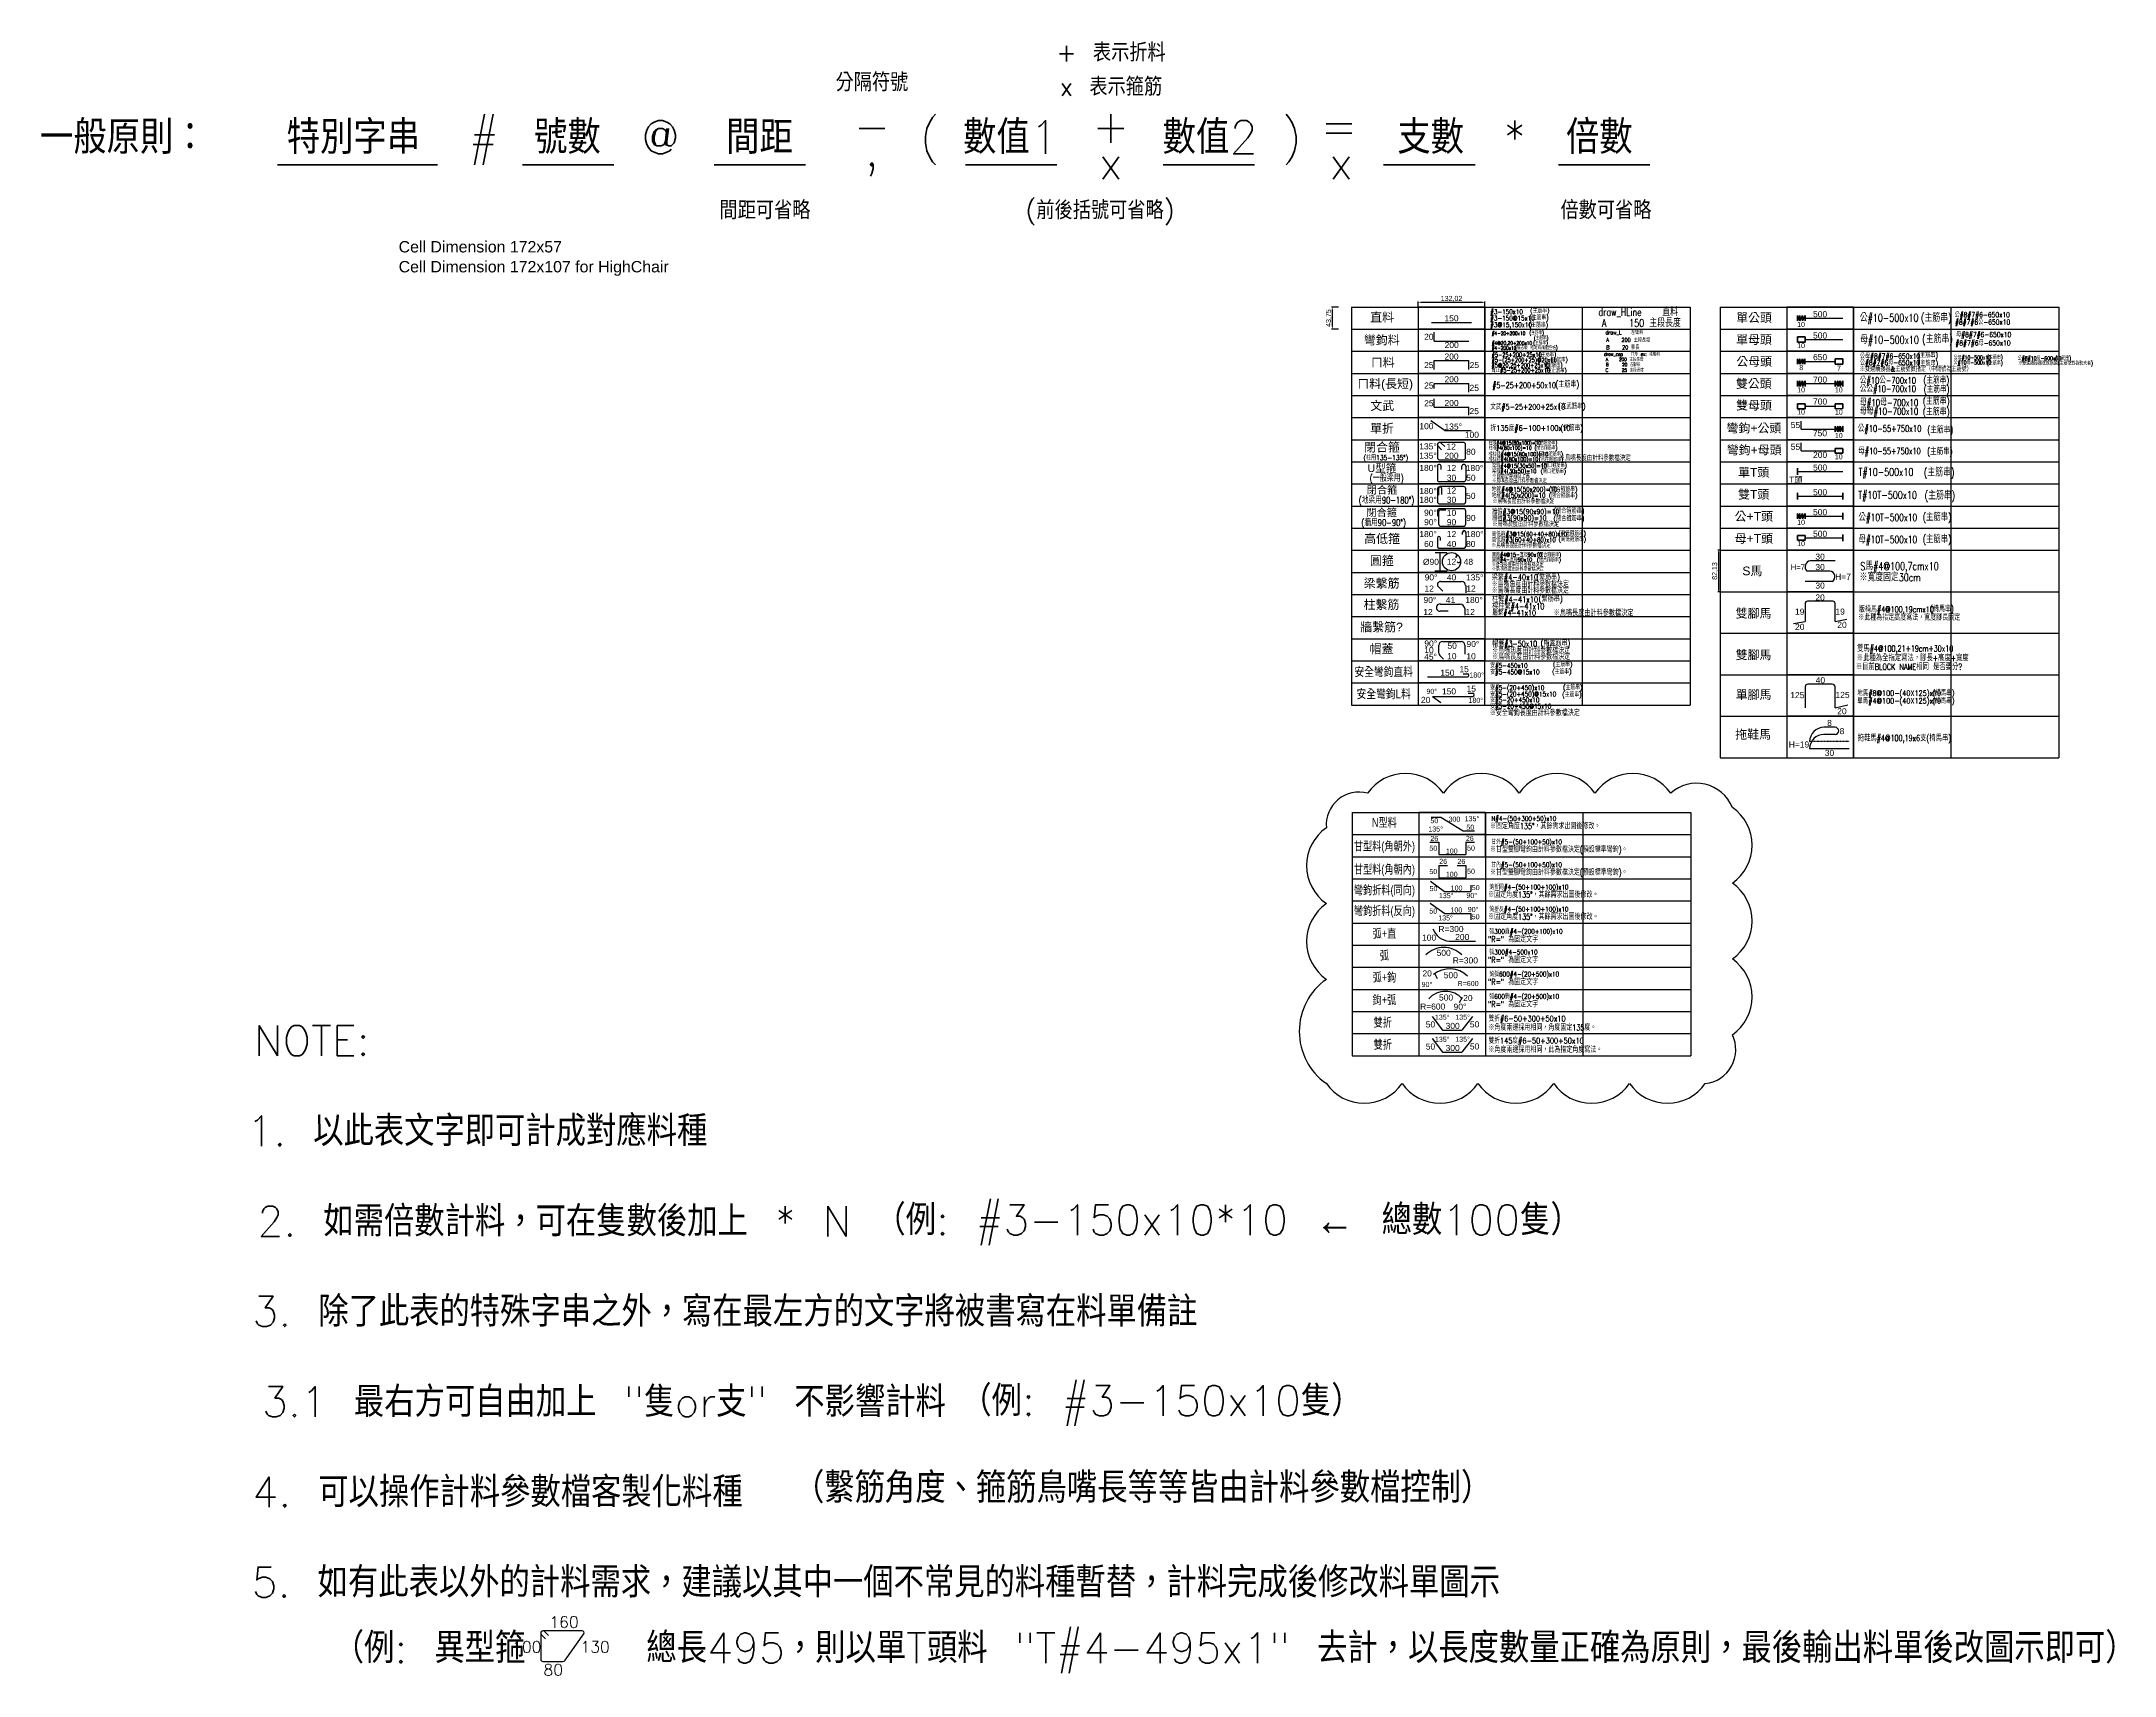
# Model space of a CAD drawing. Header units: centimetres. Extents: x 5610 to 9713, y -3338 to -105.
import ezdxf
from ezdxf.enums import TextEntityAlignment as Align

# ---------------------------------------------------------------- set-up
doc = ezdxf.new("R2010")
doc.units = ezdxf.units.CM
doc.linetypes.add('DOT', pattern=[30, 15, -15])
for name, color, linetype in [('-取料', 31, 'Continuous'), ('1', 1, 'Continuous'), ('備註', 3, 'Continuous')]:
    doc.layers.add(name, color=color, linetype=linetype)
doc.styles.get("Standard").update_dxf_attribs({"font": 'arial.ttf'})
doc.styles.add('txt', font='txt.shx', dxfattribs={"height": 0.2, "bigfont": 'chineset.shx'})
doc.dimstyles.new('ISO-25', dxfattribs={"dimtxt": 2.5, "dimasz": 2.5, "dimexe": 1.25, "dimexo": 0.625, "dimtad": 1, "dimtxsty": 'Standard', "dimcen": 2.5, "dimadec": 0, "dimazin": 0, "dimtfac": 1, "dimtmove": 0, "dimatfit": 3, "dimfxl": 1, "dimarcsym": 0})

msp = doc.modelspace()

# ---------------------------------------------------------------- texts
at = {"layer": '-取料', "lineweight": 25, "style": 'txt', "width": 0.75}
for s, height, p in [('#3-150x10', 9.3718, (8477.701, -640.117)), ('#3-150@15x10', 9.37179, (8477.701, -652.765)), ('draw_HLine   直料', 15.35088, (8692.029, -640.731)), ('A    150 主段長度', 15.35088, (8698.549, -662.344)), ('#3@15,150x10', 9.37179, (8477.701, -665.684)), ('#4-20+200x10', 7.07873, (8480.774, -682.712)), ('#4@20,20+200x10', 7.07873, (8480.774, -702.104)), ('draw_L   左彎料', 7.98566, (8705.799, -680.927)), ('A    200 主段長度', 7.98566, (8707.32, -695.85)), ('#5-25+200+25x10', 8.36695, (8480.447, -725.068)), ('#5-(25+200+25)@20x10', 8.36695, (8480.447, -735.546)), ('#4-200x10  ', 7.07873, (8480.774, -711.657)), ('draw_cap   ㄇ形 ex: 梁彎料', 6.8526, (8703.111, -724.062)), ('A    200 主段長度', 6.8526, (8706.517, -734.315)), ('B    20 腳長', 7.9857, (8707.483, -710.504)), ('寬止#5-25+200+25x10', 8.36695, (8480.186, -755.806)), ('#5@20,25+200+25x10', 8.36695, (8480.186, -746.025)), ('#5-25+200+50x10', 11.75894, (8481.64, -785.505)), ('C     25 主段長度', 6.8526, (8706.055, -755.499)), ('B     20 左腳長', 6.8526, (8706.517, -744.602)), ('文武#5-25+200+25x10', 10.69239, (8477.971, -828.168)), ('折135度#6-100+100x10', 10.98489, (8478.227, -870.263)), ('安#5-450x10', 9.3718, (8477.701, -1340.117)), ('安#5-450@15x10', 9.37179, (8477.701, -1352.765)), ('安#5-(20+450)x10', 9.37179, (8477.701, -1383.867)), ('安#5-(20+450)@15x10', 9.37179, (8477.701, -1396.515)), ('安#5-20+450x10', 9.37179, (8477.701, -1407.887)), ('安#5-20+450@15x10', 9.37179, (8477.701, -1420.534)), ('N#4-(50+300+50)x10', 9.37179, (8479.916, -1642.694)), ('甘外#5-(50+100+50)x10', 9.37179, (8479.916, -1688.911)), ('甘內#5-(50+100+50)x10', 9.37179, (8479.916, -1734.189)), ('鉤折同#4-(50+100+100)x10', 9.37179, (8476.26, -1778.284)), ('鉤折反#4-(50+100+100)x10', 9.37179, (8476.26, -1822.034)), ('弧300直#4-(200+100)x10', 9.37179, (8476.26, -1866.047)), ('弧300#4-500x10', 9.37179, (8476.26, -1907.005)), ('鉤弧600#4-(20+500)x10', 9.37179, (8476.26, -1950.515)), ('弧600鉤#4-(20+500)x10', 9.37179, (8476.26, -1994.537)), ('雙折#6-50+300+50x10', 10.98489, (8474.619, -2038.437)), ('雙折145度#6-50+300+50x10', 10.98489, (8474.619, -2082.187))]:
    msp.add_text(s, height=height, dxfattribs=at).set_placement(p, align=Align.MIDDLE_LEFT)
at = {"layer": '-取料', "style": 'txt', "width": 0.75}
for s, height, p in [('公#10-500x10', 15.35088, (9209.123, -651.994)), ('公#8#7#6-650x10', 9.95326, (9396.817, -646.104)), ('#8#7#6公-650x10', 9.95326, (9397.541, -660.584)), ('母#10-500x10', 15.35088, (9209.877, -695.596)), ('#8#7#6母-650x10', 9.95326, (9398.265, -701.854)), ('母#8#7#6-650x10', 9.95326, (9399.713, -685.201)), ('公母#8#7#6-650x10', 9.95326, (9209.294, -727.918)), ('公#8#7#6母-650x10', 9.95326, (9209.294, -740.618)), ('公母#10-500x10', 7.67544, (9395.001, -730.721)), ('公#10母-500x10', 7.67544, (9395.001, -740.515)), ('公#8#10母-600x10', 7.67544, (9521.894, -732.167)), ('公#10公-700x10', 12.9582, (9209.276, -775.842)), ('公公#10-700x10', 12.9582, (9209.276, -792.376)), ('母#10母-700x10', 13.48469, (9209.269, -819.799)), ('母母#10-700x10', 13.48469, (9209.269, -837.005)), ('柱箍#4@15(80x100)=10', 7.42631, (8474.669, -899.876)), ('公#10-55+750x10', 13.01208, (9205.031, -871.131)), ('樑柱箍#4@15(80x100)=10', 7.88349, (8474.332, -921.853)), ('樑柱箍#4(80x100)=10', 7.88349, (8474.332, -931.826)), ('柱箍#4(80x100)=10', 7.42631, (8474.669, -909.272)), ('梁箍#4@15(30x50)=10', 8.20636, (8481.17, -944.872)), ('母#10-55+750x10', 12.7669, (9206.01, -915.664)), ('梁箍#4(30x50)=10', 8.20636, (8481.17, -955.254)), ('T#10-500x10', 15.35088, (9206.622, -957.195)), ('地箍#4@15(50x200)=10', 9.2693, (8480.748, -991.533)), ('地箍#4(50x200)=10', 9.2693, (8480.748, -1003.26)), ('T#10T-500x10', 15.35088, (9205.889, -1002.743)), ('牆箍#3@15(90x90)=10', 10.01453, (8481.831, -1035.487)), ('牆箍#3(90x90)=10', 10.01453, (8481.831, -1048.157)), ('公#10T-500x10', 14.34736, (9206.611, -1046.921)), ('高低箍#3@15(60+40+80)x10', 8.91166, (8480.868, -1079.878)), ('高低箍#3(60+40+80)x10', 8.91166, (8480.868, -1091.152)), ('母#10T-500x10', 14.34736, (9206.611, -1090.671)), ('圓箍#4@15-直徑90x10', 7.7769, (8481.395, -1120.726)), ('圓箍#4-直徑90x10', 7.7769, (8481.395, -1130.565)), ('S馬#4@100,7cmx10', 15.35088, (9210.174, -1143.403)), ('梁繫#4-40x10', 11.5961, (8481.021, -1165.256)), ('柱繫#4-41x10', 12.0005, (8481.222, -1209.217)), ('樑柱繫#4-41x10', 12.00055, (8481.572, -1222.827)), ('牆繫#4-41x10', 10.5355, (8482.144, -1235.55)), ('版椅馬#4@100,19cmx10', 11.72858, (9207.461, -1228.81)), ('帽蓋#3-50x10', 11.7148, (8481.782, -1296.752)), ('雙馬#4@100,21+19cm+30x10', 12.38938, (9203.823, -1306.298)), ('地馬#8@100-(40X125)x10', 10.72098, (9204.149, -1394.617)), ('單馬#4@100-(40X125)x10', 10.72098, (9204.149, -1409.809)), ('拖鞋馬#4@100,19x6支', 12.40832, (9205.08, -1483.456))]:
    msp.add_text(s, height=height, dxfattribs=at).set_placement(p, align=Align.MIDDLE_LEFT)
for s, p in [('Cell Dimension 172x57', (6317.357, -522.708)), ('Cell Dimension 172x107 for HighChair', (6317.357, -562.144))]:
    msp.add_text(s, height=22.5).set_placement(p)
at = {"layer": '1', "color": 3, "style": 'txt'}
for s, height, p in [('+ 表示折料', 36, (7727.29, -127.072)), ('分隔符號', 36, (7253.919, -185.971)), ('x 表示箍筋', 36, (7727.29, -194.697)), ('間距可省略', 36, (7042.32, -439.017)), ('(前後括號可省略)', 36, (7705.475, -439.017)), ('倍數可省略', 36, (8706.753, -439.017)), ('（例: #3-150x10*10 ← 總數100隻）', 60, (7959.025, -2436.63)), ('（例: #3-150x10隻）', 60, (7827.036, -2794.465)), ('（繫筋角度、箍筋鳥嘴長等等皆由計料參數檔控制）', 60, (7789.853, -2966.481)), ('（例: 異型箍    總長495，則以單T頭料 "T#4-495x1" 去計，以長度數量正確為原則，最後輸出料單後改圖示即可）', 60, (7971.978, -3283.408))]:
    msp.add_text(s, height=height, dxfattribs=at).set_placement(p, align=Align.MIDDLE_CENTER)
at = {"layer": '1', "color": 7, "style": 'txt'}
for s, p in [('一般原則：', (5772.485, -294.694)), ('特別字串', (6227.86, -294.694)), ('號數', (6651.385, -294.694)), ('間距', (7031.391, -294.694)), ('(', (7368.4, -294.694)), ('數值1', (7528.757, -294.694)), ('數值2', (7923.597, -294.694)), (')', (8084.958, -294.694)), ('支數', (8359.884, -294.694)), ('倍數', (8693.643, -294.694))]:
    msp.add_text(s, height=66, dxfattribs=at).set_placement(p, align=Align.MIDDLE_CENTER)
at = {"layer": '1', "color": 1, "lineweight": 30, "style": 'txt'}
for s, p in [('#', (6486.032, -294.694)), ('@', (6835.607, -294.694)), ('-', (7253.919, -272.879)), ('+', (7726.853, -272.879)), ('=', (8178.323, -272.879)), ('*', (8526.218, -294.694)), (',', (7253.919, -318.689)), ('x', (7726.853, -344.867)), ('x', (8182.773, -344.867))]:
    msp.add_text(s, height=66, dxfattribs=at).set_placement(p, align=Align.MIDDLE_CENTER)
at = {"layer": '1', "color": 251, "style": 'txt'}
for s, p in [('_______', (6236.062, -309.964)), ('____', (6652.716, -309.964)), ('____', (7032.285, -309.964)), ('____', (7529.652, -309.964)), ('____', (7920.914, -309.964)), ('____', (8357.201, -309.964)), ('____', (8703.438, -309.964))]:
    msp.add_text(s, height=66, dxfattribs=at).set_placement(p, align=Align.MIDDLE_CENTER)
at = {"layer": '1', "color": 2}
for s, height, p in [('直料', 17.2697, (8263.832, -650.99)), ('單公頭', 17.2697, (8999.86, -651.891)), ('彎鉤料', 17.2697, (8263.235, -695.987)), ('單母頭', 17.2697, (8999.676, -695.128)), ('ㄇ料', 17.2697, (8265.235, -740.426)), ('公母頭', 17.2697, (9000.2, -738.47)), ('ㄇ料(長短)', 17.2697, (8269.827, -782.596)), ('雙公頭', 17.2697, (8999.473, -782.256)), ('文武', 17.2697, (8264.013, -826.048)), ('雙母頭', 17.2697, (8999.75, -825.073)), ('單折', 17.2697, (8263.618, -870.869)), ('彎鉤+公頭', 17.2697, (8999.763, -870.296)), ('閉合箍', 17.2697, (8263.621, -908.04)), ('彎鉤+母頭', 17.2697, (9000.189, -913.429)), ('U型箍', 15.2952, (8263.265, -949.547)), ('閉合箍', 14.7436, (8263.514, -992.676)), ('單T頭', 17.2697, (8999.143, -957.754)), ('雙T頭', 17.2697, (8999.138, -1001.365)), ('閉合箍', 14.7194, (8262.865, -1037.083)), ('公+T頭', 17.2697, (8999.504, -1044.924)), ('高低箍', 17.2697, (8263.76, -1089.012)), ('母+T頭', 17.2697, (8999.504, -1088.674)), ('圓箍', 17.2697, (8263.159, -1132.488)), ('S馬', 17.2697, (8996.548, -1152.805)), ('梁繫筋', 17.2697, (8262.836, -1177.218)), ('柱繫筋', 17.2697, (8262.574, -1219.39)), ('雙腳馬', 17.2697, (8998.842, -1236.706)), ('牆繫筋?', 17.2697, (8262.671, -1263.818)), ('帽蓋', 17.2697, (8262.58, -1307.018)), ('雙腳馬', 17.2697, (8998.842, -1318.834)), ('單腳馬', 17.2697, (8998.911, -1397.602)), ('拖鞋馬', 17.2697, (8998.027, -1476.101))]:
    msp.add_text(s, height=height, dxfattribs=at).set_placement(p, align=Align.MIDDLE_CENTER)
for s, height, width, p in [('安全彎鉤直料', 17.2697, 0.8, (8266.938, -1352.237)), ('安全彎鉤L料', 17.2697, 0.8, (8266.938, -1395.987)), ('N型料', 17.2697, 0.75, (8268.331, -1650.57)), ('甘型料(角朝外)', 17.2697, 0.75, (8268.331, -1697.142)), ('甘型料(角朝內)', 17.2697, 0.75, (8268.331, -1743.074)), ('彎鉤折料(同向)', 17.2697, 0.75, (8268.331, -1783.949)), ('彎鉤折料(反向)', 17.2697, 0.75, (8268.331, -1824.985)), ('弧+直', 17.2697, 0.75, (8268.331, -1870.136)), ('弧', 17.27, 0.75, (8268.331, -1913.197)), ('弧+鉤', 17.2697, 0.75, (8268.331, -1956.573)), ('鉤+弧', 17.2697, 0.75, (8268.331, -2001.293)), ('雙折', 17.2697, 0.75, (8265.011, -2045.964)), ('雙折', 17.2697, 0.75, (8265.011, -2089.714))]:
    msp.add_text(s, height=height, dxfattribs=dict(at, width=width)).set_placement(p, align=Align.MIDDLE_CENTER)
at = {"layer": '1', "color": 2, "style": 'txt'}
for s, p in [('NOTE:', (6145.384, -2082.121)), ('1. 以此表文字即可計成對應料種', (6472.884, -2260.715)), ('2. 如需倍數計料，可在隻數後加上 * N', (6625.384, -2439.31)), ('3. 除了此表的特殊字串之外，寫在最左方的文字將被書寫在料單備註', (6962.884, -2617.904)), ('3.1 最右方可自由加上 "隻or支" 不影響計料', (6723.61, -2796.499)), ('4. 可以操作計料參數檔客製化料種', (6512.884, -2975.093)), ('5. 如有此表以外的計料需求，建議以其中一個不常見的料種暫替，計料完成後修改料單圖示', (7261.634, -3153.688))]:
    msp.add_text(s, height=60, dxfattribs=at).set_placement(p, align=Align.MIDDLE_CENTER)
at = {"layer": '1', "color": 2, "lineweight": 30, "style": 'txt'}
for s, p in [('160', (6615.683, -3232.553)), ('100', (6542.03, -3281.59)), ('130', (6677.195, -3281.59)), ('80', (6603.938, -3326.916))]:
    msp.add_text(s, height=22.5, dxfattribs=at).set_placement(p, align=Align.MIDDLE_LEFT)
at = {"layer": '備註', "lineweight": 25, "style": 'txt', "width": 0.75}
for s, height, p in [('(主筋串)', 9.3718, (8555.109, -651.783)), ('(主筋串)', 9.3718, (8556.785, -637.542)), ('(主筋串)', 15.3509, (9330.325, -652.101)), ('(主筋串)', 9.3718, (8554.062, -666.024)), ('(主筋串)', 7.0787, (8555.219, -681.64)), ('(主筋串)', 7.0787, (8562.97, -701.73)), ('(主筋串)', 7.0787, (8564.078, -691.922)), ('(主筋串)', 15.3509, (9332.795, -694.219)), ('(展志版 結尾有兩個空格)', 7.07873, (8526.556, -711.19)), ('(主筋串)', 8.3669, (8574.05, -724.451)), ('(主筋串)', 8.3669, (8596.823, -734.996)), ('(主筋串)', 9.9533, (9323.32, -725.865)), ('(主筋串)', 9.9533, (9323.764, -741.879)), ('(主筋串)', 7.6754, (9460.748, -741.314)), ('(主筋串)', 7.6754, (9460.92, -729.994)), ('※雙邊續接器號數指定(主筋號數為較大者)', 7.67544, (9522.824, -741.803)), ('(主筋串)', 7.6754, (9596.043, -731.897)), ('(寬止筋串)', 8.3669, (8586.502, -756.424)), ('(主筋串)', 8.3669, (8586.726, -745.654)), ('(主筋串)', 11.7589, (8606.918, -783.683)), ('※雙邊續接器&主筋號數指定（中間號為主筋號）', 9.95326, (9209.479, -753.286)), ('(主筋串)', 12.9582, (9335.139, -775.39)), ('(文武筋串)', 10.6924, (8611.734, -827.07)), ('(主筋串)', 13.4847, (9333.918, -816.819)), ('(主筋串)', 12.9582, (9335.718, -793.344)), ('(主筋串)', 13.4847, (9333.918, -837.913)), ('(閉合箍筋串)', 7.4263, (8565.127, -899.033)), ('(折筋串)', 10.9849, (8616.467, -870.118)), ('(主筋串)', 13.0121, (9342.758, -873.753)), ('(柱用135-135°)', 9.82895, (8226.785, -928.847)), ('(閉合箍筋串)', 7.4263, (8565.293, -909.322)), ('(梁柱箍筋串)', 7.8835, (8573.472, -921.428)), ('(梁柱箍筋串)', 7.8835, (8574.059, -932.292)), ('(開口箍筋串)', 8.2064, (8579.285, -943.755)), ('※鳥嘴長度由計料參數檔決定', 10.71436, (8614.723, -929.429)), ('(主筋串)', 12.7669, (9342.568, -916.527)), ('(一般梁用)', 13.5958, (8239.328, -969.26)), ('※自動計算箍筋上蓋', 8.2064, (8481.427, -964.898)), ('※鳥嘴長度由計料參數檔決定', 8.20636, (8481.517, -974.484)), ('(開口箍筋串)', 8.2064, (8577.646, -955.613)), ('(主筋串)', 15.3509, (9336.036, -957.891)), ('(地梁用90-180°)', 13.10542, (8217.627, -1012.857)), ('※鳥嘴長度由計料參數檔決定', 9.2693, (8482.683, -1015.257)), ('(閉合箍筋串)', 9.2693, (8593.656, -991.377)), ('(閉合箍筋串)', 9.2693, (8593.863, -1003.391)), ('(主筋串)', 15.3509, (9337.528, -1003.67)), ('(牆用90-90°)', 13.0839, (8222.863, -1057.284)), ('※鳥嘴長度由計料參數檔決定', 10.01453, (8481.906, -1060.144)), ('(閉合箍筋串)', 10.0145, (8602.921, -1033.979)), ('(閉合箍筋串)', 10.0145, (8602.921, -1048.899)), ('(主筋串)', 14.3474, (9333.891, -1046.4)), ('※鳥嘴長度由計料參數檔決定', 8.91166, (8480.29, -1102.359)), ('(高低箍筋串)', 8.9117, (8612.521, -1078.67)), ('(高低箍筋串)', 8.9117, (8612.853, -1089.955)), ('(主筋串)', 14.3474, (9333.891, -1090.15)), ('※疊接長度由計料參數檔決定', 7.7769, (8481.071, -1139.994)), ('※鳥嘴長度由計料參數檔決定', 7.7769, (8481.137, -1148.986)), ('(閉合箍筋串)', 7.7769, (8570.169, -1131.085)), ('(閉合箍筋串)', 7.7769, (8570.749, -1120.947)), ('※鳥嘴角度由計料參數檔決定', 11.59607, (8480.658, -1178.898)), ('※鳥嘴長度由計料參數檔決定', 11.59607, (8480.658, -1191.612)), ('(繫筋串)', 11.5961, (8568.831, -1164.986)), ('※寬度固定30cm', 15.3509, (9208.611, -1165.449)), ('(繫筋串)', 12.0005, (8573.436, -1207.777)), ('※鳥嘴長度由計料參數檔決定', 12.0005, (8603.234, -1236.008)), ('(椅馬串)', 11.7286, (9348.394, -1227.82)), ('※此種為指定高度寫法，寬度腳長固定', 11.72858, (9206.077, -1244.848)), ('※鳥嘴角度由計料參數檔決定', 11.71477, (8481.679, -1309.786)), ('(帽蓋筋串)', 11.7148, (8577.559, -1295.526)), ('※鳥嘴長度由計料參數檔決定', 11.71477, (8481.679, -1322.631)), ('(主筋串)', 9.3718, (8600.429, -1351.783)), ('(主筋串)', 9.3718, (8602.104, -1337.542)), ('※目前BLOCK NAME相同 是否要分?', 12.38938, (9201.24, -1342.479)), ('※此種為全指定寫法，腳長+高度+寬度', 12.38938, (9203.217, -1324.982)), ('(主筋串)', 9.3718, (8620.319, -1397.3)), ('(主筋串)', 9.3718, (8621.994, -1383.059)), ('(椅馬串)', 10.721, (9352.939, -1394.262)), ('※安全彎鉤長度由計料參數檔決定', 11.71477, (8477.006, -1433.742)), ('(椅馬串)', 10.721, (9352.939, -1409.569)), ('(椅馬串)', 12.4083, (9341.086, -1483.584)), ('※固定角度135%%D，其餘需求出圖後修改。', 11.71477, (8477.296, -1657.595)), ('※甘型雙腳彎鉤由計料參數檔決定(預設標準彎鉤)。', 11.71477, (8477.296, -1703.812)), ('※甘型雙腳彎鉤由計料參數檔決定(預設標準彎鉤)。', 11.71477, (8477.296, -1749.09)), ('※固定角度135%%D，其餘需求出圖後修改。', 11.71477, (8473.639, -1793.185)), ('※固定角度135%%D，其餘需求出圖後修改。', 11.71477, (8473.639, -1836.935)), ('"R=" 為固定文字', 11.7148, (8473.639, -1881.498)), ('"R=" 為固定文字', 11.7148, (8473.639, -1922.456)), ('"R=" 為固定文字', 11.7148, (8473.639, -1965.965)), ('"R=" 為固定文字', 11.7148, (8473.639, -2009.987)), ('※角度兩邊採用相同，角度固定135度。', 11.71477, (8474.182, -2056.118)), ('※角度兩邊採用相同，此為指定角度寫法。', 11.71477, (8474.182, -2099.868))]:
    msp.add_text(s, height=height, dxfattribs=at).set_placement(p, align=Align.MIDDLE_LEFT)

# ---------------------------------------------------------------- blocks, each defined once
blk = doc.blocks.new('*D33')
at = {"layer": '1', "color": 0, "lineweight": -2, "transparency": 16777216}
for p, q in [((8177.3, -630.7), (8163.9, -630.7)), ((8165.2, -635.7), (8165.2, -669.4)), ((8177.3, -674.4), (8163.9, -674.4))]:
    blk.add_line(p, q, dxfattribs=at)
at = {"layer": '1', "color": 0, "transparency": 16777216}
for points in [[(8164.3, -635.7), (8166, -635.7), (8165.2, -630.7)], [(8164.3, -669.4), (8166, -669.4), (8165.2, -674.4)]]:
    blk.add_solid(points, dxfattribs=at)
at = {"layer": 'Defpoints', "color": 0, "transparency": 16777216}
for p in [(8177.9, -630.7), (8165.2, -674.4), (8177.9, -674.4)]:
    blk.add_point(p, dxfattribs=at)
at = {"layer": '1', "color": 0, "transparency": 16777216, "insert": (8158.5, -652.5), "char_height": 10, "attachment_point": 5, "rotation": 90}
blk.add_mtext('43,75', dxfattribs=at)
blk = doc.blocks.new('*D34')
at = {"layer": '1', "color": 0, "lineweight": -2, "transparency": 16777216}
for p, q in [((8335.1, -630.6), (8335.1, -620)), ((8340.1, -621.3), (8462.2, -621.3)), ((8467.2, -630.6), (8467.2, -620))]:
    blk.add_line(p, q, dxfattribs=at)
at = {"layer": '1', "color": 0, "transparency": 16777216}
for points in [[(8340.1, -620.4), (8340.1, -622.1), (8335.1, -621.3)], [(8462.2, -620.4), (8462.2, -622.1), (8467.2, -621.3)]]:
    blk.add_solid(points, dxfattribs=at)
at = {"layer": 'Defpoints', "color": 0, "transparency": 16777216}
for p in [(8335.1, -631.2), (8467.2, -621.3), (8467.2, -631.2)]:
    blk.add_point(p, dxfattribs=at)
at = {"layer": '1', "color": 0, "transparency": 16777216, "insert": (8401.2, -614.6), "char_height": 10, "attachment_point": 5}
blk.add_mtext('132,02', dxfattribs=at)
blk = doc.blocks.new('*D35')
at = {"layer": '1', "color": 0, "lineweight": -2, "transparency": 16777216}
for p, q in [((8932, -1111.9), (8928.2, -1111.9)), ((8929.4, -1114.4), (8929.4, -1191.5)), ((8932, -1194), (8928.2, -1194))]:
    blk.add_line(p, q, dxfattribs=at)
at = {"layer": '1', "color": 0, "transparency": 16777216}
for points in [[(8929, -1114.4), (8929.8, -1114.4), (8929.4, -1111.9)], [(8929, -1191.5), (8929.8, -1191.5), (8929.4, -1194)]]:
    blk.add_solid(points, dxfattribs=at)
at = {"layer": 'Defpoints', "color": 0, "transparency": 16777216}
for p in [(8932.6, -1111.9), (8929.4, -1194), (8932.6, -1194)]:
    blk.add_point(p, dxfattribs=at)
at = {"layer": '1', "color": 0, "transparency": 16777216, "insert": (8922.8, -1153), "char_height": 10, "attachment_point": 5, "rotation": 90}
blk.add_mtext('82,13', dxfattribs=at)
blk = doc.blocks.new('draw_rebar_double_fold')
at = {"layer": '1', "color": 1, "lineweight": 30}
for p, q in [((0, 0), (0, 17.5)), ((0, 17.5), (68.5, 17.5)), ((68.5, 0), (68.5, 17.5))]:
    blk.add_line(p, q, dxfattribs=at)
at = {"layer": '1', "color": 2}
blk.add_attdef('A', text='', height=12, dxfattribs=at).set_placement((-1.4, 2.6), align=Align.RIGHT)
blk.add_attdef('B', text='', height=12, dxfattribs=at).set_placement((34.3, 19.5), align=Align.CENTER)
blk.add_attdef('C', (70, 2.7), '', height=12, dxfattribs=at)
blk = doc.blocks.new('draw_rebar_double_fold_uneven')
at = {"color": 1, "lineweight": 30}
for p, q in [((0, 0), (0, 10.2)), ((0, 10.2), (68.5, 10.2)), ((68.5, -7.2), (68.5, 10.2))]:
    blk.add_line(p, q, dxfattribs=at)
at = {"color": 2}
blk.add_attdef('A', text='', height=12, dxfattribs=at).set_placement((-1.3, -0.1), align=Align.RIGHT)
blk.add_attdef('B', text='', height=12, dxfattribs=at).set_placement((34.3, 12.2), align=Align.CENTER)
blk.add_attdef('C', (69.9, -4.7), '', height=12, dxfattribs=at)
blk = doc.blocks.new('draw_rebar_main')
at = {"layer": '1', "color": 1, "lineweight": 30}
blk.add_line((0, 0), (79.4, 0), dxfattribs=at)
at = {"layer": '1', "color": 2}
blk.add_attdef('A', text='', height=12, dxfattribs=at).set_placement((39.7, 2), align=Align.CENTER)
blk = doc.blocks.new('draw_rebar_single_fold')
at = {"layer": '1', "color": 1, "lineweight": 30}
for q in [(0, 17.3), (68.5, 0)]:
    blk.add_line((0, 0), q, dxfattribs=at)
at = {"layer": '1', "color": 2}
blk.add_attdef('A', text='', height=12, dxfattribs=at).set_placement((-1.4, 2.5), align=Align.RIGHT)
blk.add_attdef('B', text='', height=12, dxfattribs=at).set_placement((34.6, -13.9), align=Align.CENTER)
blk = doc.blocks.new('draw_rebar_single_fold_135')
at = {"layer": '1', "color": 1, "lineweight": 30}
for p, q in [((-28.4, 20.3), (0, 0)), ((0, 0), (51.6, 0))]:
    blk.add_line(p, q, dxfattribs=at)
at = {"color": 2}
blk.add_attdef('A', text='', height=12, dxfattribs=at).set_placement((-23.3, 2.9), align=Align.RIGHT)
blk.add_attdef('C', (-1.5, 2.1), '', height=12, dxfattribs=at)
blk.add_attdef('B', text='', height=12, dxfattribs=at).set_placement((52.7, -14.2), align=Align.CENTER)
blk = doc.blocks.new('draw_rebar_double_fold_wenwu')
at = {"layer": '1', "color": 1, "lineweight": 30}
for p, q in [((0, 0), (0, 16.1)), ((0, 0), (68.5, 0)), ((68.5, -16), (68.5, 0))]:
    blk.add_line(p, q, dxfattribs=at)
at = {"color": 2}
blk.add_attdef('A', text='', height=12, dxfattribs=at).set_placement((-1.3, 1.6), align=Align.RIGHT)
blk.add_attdef('B', text='', height=12, dxfattribs=at).set_placement((34.3, 2), align=Align.CENTER)
blk.add_attdef('C', (69.8, -14), '', height=12, dxfattribs=at)
blk = doc.blocks.new('draw_rebar_hoop_wall')
at = {"color": 1, "lineweight": 30}
for p, q in [((-3.9, 33.1), (-3.9, 23.1)), ((-1.8, 30.7), (-1.7, 7.6)), ((47.6, 37.6), (0.6, 37.6)), ((2.7, 35.2), (12.7, 35.2)), ((2.8, 3.1), (47.6, 3)), ((52.1, 7.5), (52.1, 33.1))]:
    blk.add_line(p, q, dxfattribs=at)
for centre, start, end in [((0.6, 33.1), 90, 180), ((2.7, 30.7), 90, 180), ((2.8, 7.6), 180, 270), ((47.6, 33.1), 0, 90), ((47.6, 7.5), 270, 0)]:
    blk.add_arc(centre, 4.5, start, end, dxfattribs=at)
at = {"color": 2}
for tag, p in [('D', (-5, 23.7)), ('E', (-4.9, 5.1))]:
    blk.add_attdef(tag, text='', height=12, dxfattribs=at).set_placement(p, align=Align.RIGHT)
for tag, p in [('A', (24.1, 5.1)), ('C', (24.1, 23.4))]:
    blk.add_attdef(tag, text='', height=12, dxfattribs=at).set_placement(p, align=Align.CENTER)
blk.add_attdef('B', (53, 13.4), '', height=12, dxfattribs=at)
blk = doc.blocks.new('draw_rebar_hoop_hi_low')
at = {"color": 1, "lineweight": 30}
for p, q in [((-1.2, 18.8), (-1.2, 2.1)), ((4.8, 13.8), (4.8, 18.8)), ((48.8, 25.6), (48.8, 30.6)), ((54.8, 30.6), (54.8, 2.1)), ((1.8, -0.9), (51.8, -0.9))]:
    blk.add_line(p, q, dxfattribs=at)
for centre, start, end in [((1.8, 18.8), 0, 180), ((1.8, 2.1), 180, 270), ((51.8, 30.6), 0, 180), ((51.8, 2.1), 270, 0)]:
    blk.add_arc(centre, 3, start, end, dxfattribs=at)
at = {"color": 2}
for tag, p in [('B', (-8.9, 1.1)), ('E', (-2.3, 20.7))]:
    blk.add_attdef(tag, text='', height=12, dxfattribs=at).set_placement(p, align=Align.RIGHT)
for tag, p in [('A', (26.8, 1.1)), ('D', (26.8, 20.7))]:
    blk.add_attdef(tag, text='', height=12, dxfattribs=at).set_placement(p, align=Align.CENTER)
for tag, p in [('C', (55.5, 1.1)), ('F', (55.5, 20.7))]:
    blk.add_attdef(tag, p, '', height=12, dxfattribs=at)
blk = doc.blocks.new('draw_rebar_hoop_circle')
at = {"color": 255}
for p, q in [((-32.6, 18), (-9, 18)), ((-22.9, 18), (-22.9, -18)), ((-32.9, -18), (-8.4, -18))]:
    blk.add_line(p, q, dxfattribs=at)
at = {"color": 1, "lineweight": 30}
blk.add_circle((0, 0), 18, dxfattribs=at)
at = {"layer": '1', "color": 1, "lineweight": 30}
for centre, radius, start, end in [((11.8, 8.3), 3.55, 46.0014, 192.7257), ((14.5, 1.5), 3.47, 205.9059, 357.521)]:
    blk.add_arc(centre, radius, start, end, dxfattribs=at)
at = {"color": 2}
blk.add_attdef('A', text='', height=12, dxfattribs=at).set_placement((-24.9, -6.4), align=Align.RIGHT)
blk.add_attdef('C', text='', height=12, dxfattribs=at).set_placement((0, 0), align=Align.MIDDLE)
blk.add_attdef('B', (24.1, -6.3), '', height=12, dxfattribs=at)
blk = doc.blocks.new('draw_rebar_tie_90_135')
at = {"color": 1, "lineweight": 30}
for p, q in [((10.6, 0.8), (0.2, 11.2)), ((6.1, 20.2), (47.4, 20.2)), ((55.8, 11.9), (55.8, -2.1))]:
    blk.add_line(p, q, dxfattribs=at)
for centre, radius, start, end in [((6.3, 13.6), 6.59, 92.0123, 201.8732), ((47.4, 11.9), 8.32, 0, 90)]:
    blk.add_arc(centre, radius, start, end, dxfattribs=at)
at = {"color": 2}
for tag, p in [('B', (-7.2, 0.1)), ('D', (-0.1, 22.2))]:
    blk.add_attdef(tag, text='', height=12, dxfattribs=at).set_placement(p, align=Align.RIGHT)
blk.add_attdef('A', text='', height=12, dxfattribs=at).set_placement((27.8, 22.2), align=Align.CENTER)
for tag, p in [('E', (56.3, 22.2)), ('C', (57, 0.2))]:
    blk.add_attdef(tag, p, '', height=12, dxfattribs=at)
blk = doc.blocks.new('draw_rebar_horse_s')
at = {"color": 1, "lineweight": 30}
for p, q in [((59.4, 41.1), (10.2, 41.1)), ((53.8, 0), (0, 0)), ((48.9, 20.5), (3.2, 20.5))]:
    blk.add_line(p, q, dxfattribs=at)
for centre, radius, start, end in [((12.4, 28.9), 12.4, 100.0453, 222.4393), ((48.2, 9.5), 11, 300.1635, 86.7227)]:
    blk.add_arc(centre, radius, start, end, dxfattribs=at)
at = {"color": 2}
for tag, p in [('A', (29.7, 43.1)), ('C', (29.7, 22.5)), ('E', (29.7, -14.1))]:
    blk.add_attdef(tag, text='', height=12, dxfattribs=at).set_placement(p, align=Align.CENTER)
blk.add_attdef('B', text='', height=10.8, dxfattribs=at).set_placement((-0.3, 23), align=Align.RIGHT)
blk.add_attdef('D', (59.5, 3.2), '', height=12, dxfattribs=at)
blk = doc.blocks.new('draw_rebar_hoop_U')
at = {"color": 1, "lineweight": 30}
for p, q in [((-1.1, 29.7), (-1.1, 2.6)), ((6.3, 23.5), (6.3, 29.7)), ((47.5, 23.5), (47.5, 29.7)), ((54.9, 29.7), (54.9, 2.6)), ((51.2, -1.1), (2.6, -1.1))]:
    blk.add_line(p, q, dxfattribs=at)
for centre, start, end in [((2.6, 29.7), 0, 180), ((2.6, 2.6), 180, 270), ((51.2, 29.7), 0, 180), ((51.2, 2.6), 270, 0)]:
    blk.add_arc(centre, 3.7, start, end, dxfattribs=at)
at = {"color": 2}
blk.add_attdef('D', text='', height=12, dxfattribs=at).set_placement((-2.2, 20.3), align=Align.RIGHT)
for tag, p in [('A', (26.9, 0.8)), ('C', (26.9, 20.3))]:
    blk.add_attdef(tag, text='', height=12, dxfattribs=at).set_placement(p, align=Align.CENTER)
for tag, p in [('E', (55.1, 20.1)), ('B', (55.9, 0.8))]:
    blk.add_attdef(tag, p, '', height=12, dxfattribs=at)
blk = doc.blocks.new('draw_rebar_hoop_ground')
at = {"color": 1, "lineweight": 30}
for p, q in [((-1.3, 27.5), (-1.3, 3.2)), ((1, 28.6), (1, 16.2)), ((50.2, 33), (5.5, 33.2)), ((7.7, 17.5), (7.7, 27.5)), ((54.7, 3.2), (54.7, 28.5)), ((3.1, -1.3), (50.2, -1.3))]:
    blk.add_line(p, q, dxfattribs=at)
for centre, radius, start, end in [((3.2, 28), 4.53, 353.3773, 186.6227), ((3.2, 3.2), 4.5, 180, 270), ((5.5, 28.7), 4.52, 90.2606, 181.0243), ((50.2, 28.5), 4.5, 0, 90), ((50.2, 3.2), 4.5, 270, 0)]:
    blk.add_arc(centre, radius, start, end, dxfattribs=at)
at = {"color": 2}
for tag, p in [('D', (-2.4, 18.2)), ('E', (-2.4, 0.7))]:
    blk.add_attdef(tag, text='', height=12, dxfattribs=at).set_placement(p, align=Align.RIGHT)
for tag, p in [('A', (26.7, 0.7)), ('C', (26.7, 19.1))]:
    blk.add_attdef(tag, text='', height=12, dxfattribs=at).set_placement(p, align=Align.CENTER)
blk.add_attdef('B', (55.6, 8.5), '', height=12, dxfattribs=at)
blk = doc.blocks.new('draw_rebar_hoop_column')
at = {"color": 1, "lineweight": 30}
for p, q in [((-1.3, 28.6), (-1.2, 3)), ((0, 25.5), (7.1, 18.4)), ((50.2, 33.1), (3.5, 33.1)), ((13.4, 24.8), (6.3, 31.8)), ((54.7, 3.2), (54.7, 28.6)), ((3.2, -1.3), (50.2, -1.3))]:
    blk.add_line(p, q, dxfattribs=at)
for centre, radius, start, end in [((3.2, 28.6), 4.5, 45, 180), ((3.2, 28.6), 4.5, 90, 225), ((3.1, 3), 4.31, 177.3984, 271.0773), ((50.2, 28.6), 4.5, 0, 90), ((50.2, 3.2), 4.5, 270, 0)]:
    blk.add_arc(centre, radius, start, end, dxfattribs=at)
at = {"color": 2}
for tag, p in [('D', (-2.5, 19.3)), ('E', (-2.5, 1))]:
    blk.add_attdef(tag, text='', height=12, dxfattribs=at).set_placement(p, align=Align.RIGHT)
for tag, p in [('C', (26, 18.9)), ('A', (26.7, 0.8))]:
    blk.add_attdef(tag, text='', height=12, dxfattribs=at).set_placement(p, align=Align.CENTER)
blk.add_attdef('B', (55.7, 8.7), '', height=12, dxfattribs=at)
blk = doc.blocks.new('draw_coupler_male')
at = {"color": 2, "lineweight": 50}
for p, q in [((5.1, 11), (0, 0)), ((0, 11), (0, 0)), ((5.1, 11), (5.1, 0)), ((10.2, 11), (5.1, 0)), ((10.2, 11), (10.2, 0)), ((15.3, 11), (10.2, 0)), ((15.3, 11), (15.3, 0))]:
    blk.add_line(p, q, dxfattribs=at)
at = {"color": 1, "lineweight": 30}
blk.add_line((0, 5.5), (90, 5.5), dxfattribs=at)
at = {"color": 2}
for tag, height, p in [('A', 12, (45, 7.5)), ('B', 10, (7.3, -11.9))]:
    blk.add_attdef(tag, text='', height=height, dxfattribs=at).set_placement(p, align=Align.CENTER)
blk = doc.blocks.new('draw_coupler_female')
at = {"color": 2, "lineweight": 50}
for p, q in [((0, 11), (0, 0)), ((15.3, 11), (0, 11)), ((15.3, 0), (0, 0)), ((15.3, 11), (15.3, 0))]:
    blk.add_line(p, q, dxfattribs=at)
at = {"color": 1, "lineweight": 30}
blk.add_line((15.3, 5.5), (90, 5.5), dxfattribs=at)
at = {"color": 2}
for tag, height, p in [('A', 12, (45, 7.5)), ('B', 10, (7.3, -11.5))]:
    blk.add_attdef(tag, text='', height=height, dxfattribs=at).set_placement(p, align=Align.CENTER)
blk = doc.blocks.new('draw_coupler_male_female')
at = {"color": 2, "lineweight": 50}
for p, q in [((5, 10.7), (0, 0)), ((0, 10.7), (0, 0)), ((5, 10.7), (5, 0)), ((10, 10.7), (5, 0)), ((10, 10.7), (10, 0)), ((14.9, 10.7), (10, 0)), ((14.9, 10.7), (14.9, 0)), ((74.7, 10.7), (74.7, 0)), ((90, 10.7), (74.7, 10.7)), ((90, 0), (74.7, 0)), ((90, 10.7), (90, 0))]:
    blk.add_line(p, q, dxfattribs=at)
at = {"color": 1, "lineweight": 30}
blk.add_line((0, 5.4), (74.7, 5.4), dxfattribs=at)
at = {"color": 2}
for tag, height, p in [('A', 12, (45, 8)), ('B', 10, (7.7, -11.7)), ('C', 10, (82.5, -12.8))]:
    blk.add_attdef(tag, text='', height=height, dxfattribs=at).set_placement(p, align=Align.CENTER)
blk = doc.blocks.new('draw_coupler_double_male')
at = {"color": 2, "lineweight": 50}
for p, q in [((5.1, 11), (0, 0)), ((0, 11), (0, 0)), ((5.1, 11), (5.1, 0)), ((10.2, 11), (5.1, 0)), ((10.2, 11), (10.2, 0)), ((15.3, 11), (10.2, 0)), ((15.3, 11), (15.3, 0)), ((79.8, 11), (74.7, 0)), ((74.7, 11), (74.7, 0)), ((79.8, 11), (79.8, 0)), ((84.9, 11), (79.8, 0)), ((84.9, 11), (84.9, 0)), ((90, 11), (84.9, 0)), ((90, 11), (90, 0))]:
    blk.add_line(p, q, dxfattribs=at)
at = {"color": 1, "lineweight": 30}
blk.add_line((0, 5.5), (90, 5.5), dxfattribs=at)
at = {"color": 2}
for tag, height, p in [('A', 12, (45, 7.5)), ('B', 10, (7.4, -11.8)), ('C', 10, (82, -11.8))]:
    blk.add_attdef(tag, text='', height=height, dxfattribs=at).set_placement(p, align=Align.CENTER)
blk = doc.blocks.new('draw_coupler_double_female')
at = {"color": 2, "lineweight": 50}
for p, q in [((0, 9.6), (0, 0)), ((15.3, 9.6), (0, 9.6)), ((15.3, 0), (0, 0)), ((15.3, 9.6), (15.3, 0)), ((90, 9.6), (74.7, 9.6)), ((74.7, 9.6), (74.7, 0)), ((90, 0.1), (74.7, 0)), ((90, 9.6), (90, 0.1))]:
    blk.add_line(p, q, dxfattribs=at)
at = {"color": 1, "lineweight": 30}
blk.add_line((15.3, 4.8), (74.7, 4.8), dxfattribs=at)
at = {"color": 2}
for tag, height, p in [('A', 12, (45, 8.2)), ('B', 10, (7.3, -11.5)), ('C', 10, (82.1, -11.8))]:
    blk.add_attdef(tag, text='', height=height, dxfattribs=at).set_placement(p, align=Align.CENTER)
blk = doc.blocks.new('draw_coupler_male_fold')
at = {"color": 1, "lineweight": 30}
for q in [(-0.2, 15.7), (82.2, 0)]:
    blk.add_line((-0.2, 0), q, dxfattribs=at)
at = {"color": 2, "lineweight": 50}
for p, q in [((72, 5.5), (67, -5.5)), ((67, 5.5), (67, -5.5)), ((72, 5.5), (72, -5.5)), ((77.1, 5.5), (72, -5.5)), ((77.1, 5.5), (77.1, -5.5)), ((82.2, 5.5), (77.1, -5.5)), ((82.2, 5.5), (82.2, -5.5))]:
    blk.add_line(p, q, dxfattribs=at)
at = {"color": 2}
blk.add_attdef('A', text='', height=12, dxfattribs=at).set_placement((-2.2, 2), align=Align.RIGHT)
for tag, height, p in [('B', 12, (36.9, -14.1)), ('C', 10, (74.2, -17.8))]:
    blk.add_attdef(tag, text='', height=height, dxfattribs=at).set_placement(p, align=Align.CENTER)
blk = doc.blocks.new('draw_coupler_female_fold')
at = {"color": 1, "lineweight": 30}
for q in [(0, 15.7), (67.1, 0)]:
    blk.add_line((0, 0), q, dxfattribs=at)
at = {"color": 2, "lineweight": 50}
for p, q in [((67.1, 4.8), (67.1, -4.8)), ((82.4, 4.8), (67.1, 4.8)), ((82.4, 4.8), (82.4, -4.8)), ((82.4, -4.8), (67.1, -4.8))]:
    blk.add_line(p, q, dxfattribs=at)
at = {"color": 2}
blk.add_attdef('A', text='', height=12, dxfattribs=at).set_placement((-2, 2), align=Align.RIGHT)
for tag, height, p in [('B', 12, (37.4, -14)), ('C', 10, (74.2, -16.8))]:
    blk.add_attdef(tag, text='', height=height, dxfattribs=at).set_placement(p, align=Align.CENTER)
blk = doc.blocks.new('draw_coupler_double_T')
at = {"color": 2, "lineweight": 50}
for p, q in [((0, 13), (0, 0)), ((90, 13), (90, 0))]:
    blk.add_line(p, q, dxfattribs=at)
at = {"color": 1, "lineweight": 30}
blk.add_line((0, 6.5), (90, 6.5), dxfattribs=at)
at = {"color": 2}
blk.add_attdef('A', text='', height=12, dxfattribs=at).set_placement((45, 8.5), align=Align.CENTER)
blk = doc.blocks.new('draw_coupler_male_T')
at = {"color": 2, "lineweight": 50}
for p, q in [((5.1, 11), (0, 0)), ((0, 11), (0, 0)), ((5.1, 11), (0, 0)), ((0, 11), (0, 0)), ((5.1, 11), (5.1, 0)), ((10.2, 11), (5.1, 0)), ((5.1, 11), (5.1, 0)), ((10.2, 11), (5.1, 0)), ((10.2, 11), (10.2, 0)), ((15.3, 11), (10.2, 0)), ((10.2, 11), (10.2, 0)), ((15.3, 11), (10.2, 0)), ((15.3, 11), (15.3, 0)), ((15.3, 11), (15.3, 0)), ((90, 12), (90, -1))]:
    blk.add_line(p, q, dxfattribs=at)
at = {"color": 1, "lineweight": 30}
blk.add_line((0, 5.5), (90, 5.5), dxfattribs=at)
at = {"color": 2}
for tag, height, p in [('A', 12, (45, 7.5)), ('B', 10, (7.4, -11.6))]:
    blk.add_attdef(tag, text='', height=height, dxfattribs=at).set_placement(p, align=Align.CENTER)
blk = doc.blocks.new('draw_coupler_female_T')
at = {"color": 2, "lineweight": 50}
for p, q in [((0, 9.6), (0, 0)), ((15.3, 9.6), (0, 9.6)), ((15.3, 0), (0, 0)), ((15.3, 9.6), (15.3, 0)), ((90, 11.3), (90, -1.7))]:
    blk.add_line(p, q, dxfattribs=at)
at = {"color": 1, "lineweight": 30}
blk.add_line((15.3, 4.8), (90, 4.8), dxfattribs=at)
at = {"color": 2}
for tag, height, p in [('A', 12, (45, 6.8)), ('B', 10, (7.4, -11.6))]:
    blk.add_attdef(tag, text='', height=height, dxfattribs=at).set_placement(p, align=Align.CENTER)
blk = doc.blocks.new('draw_rebar_horse_double_legged')
at = {"color": 1, "lineweight": 30}
for p, q in [((77.9, 44), (27.8, 44)), ((0, 0), (23.1, 3.9)), ((23.1, 39.3), (23.1, 3.9)), ((82.6, 3.9), (82.6, 39.3)), ((82.6, 3.9), (105.7, 8.6))]:
    blk.add_line(p, q, dxfattribs=at)
for centre, start, end in [((27.8, 39.3), 90, 180), ((77.9, 39.3), 0, 90)]:
    blk.add_arc(centre, 4.66, start, end, dxfattribs=at)
at = {"color": 2}
for tag, p in [('C', (52.8, 45.5)), ('E', (96.2, -8.7)), ('A', (12.6, -12.6))]:
    blk.add_attdef(tag, text='', height=12, dxfattribs=at).set_placement(p, align=Align.CENTER)
blk.add_attdef('B', text='', height=12, dxfattribs=at).set_placement((21.8, 17.5), align=Align.RIGHT)
blk.add_attdef('D', (83.2, 17.5), '', height=12, dxfattribs=at)
blk = doc.blocks.new('draw_rebar_horse_single_legged')
at = {"color": 1, "lineweight": 30}
for p, q in [((0, 41.4), (0, 0)), ((53.8, 47), (5.7, 47)), ((59.4, 0), (59.4, 41.4)), ((59.4, 0), (84.4, 6.3))]:
    blk.add_line(p, q, dxfattribs=at)
for centre, start, end in [((5.7, 41.4), 90, 180), ((53.8, 41.4), 0, 90)]:
    blk.add_arc(centre, 5.65, start, end, dxfattribs=at)
at = {"color": 2}
for tag, p in [('B', (30.3, 48.8)), ('D', (72.9, -12.5))]:
    blk.add_attdef(tag, text='', height=12, dxfattribs=at).set_placement(p, align=Align.CENTER)
blk.add_attdef('A', text='', height=12, dxfattribs=at).set_placement((-1.3, 19.3), align=Align.RIGHT)
blk.add_attdef('C', (60.1, 19.7), '', height=12, dxfattribs=at)
blk = doc.blocks.new('draw_rebar_horse_slipper')
at = {"color": 1, "lineweight": 30}
for p, q in [((50.4, 42.5), (28.3, 42.5)), ((78.5, 0), (0, 0)), ((50.4, 28.3), (28.3, 28.3))]:
    blk.add_line(p, q, dxfattribs=at)
at = {"color": 1, "linetype": 'DOT', "lineweight": 30, "ltscale": 0.003}
blk.add_line((78.5, 14.2), (0, 14.2), dxfattribs=at)
at = {"color": 1, "lineweight": 30}
for centre, radius, start, end in [((28.3, 14.2), 28.3, 90, 180), ((50.4, 35.4), 7.09, 270, 90), ((28.3, 0), 28.3, 90, 180)]:
    blk.add_arc(centre, radius, start, end, dxfattribs=at)
at = {"color": 2}
for tag, p in [('C', (39.3, 45.1)), ('A', (39.3, -14.2))]:
    blk.add_attdef(tag, text='', height=12, dxfattribs=at).set_placement(p, align=Align.CENTER)
blk.add_attdef('B', text='', height=12, dxfattribs=at).set_placement((-0.8, 2.5), align=Align.RIGHT)
blk.add_attdef('D', (59.4, 29), '', height=12, dxfattribs=at)
blk = doc.blocks.new('draw_coupler_single_T')
at = {"color": 2, "lineweight": 50}
blk.add_line((0, 13), (0, 0), dxfattribs=at)
at = {"color": 1, "lineweight": 30}
blk.add_line((0, 6.5), (90, 6.5), dxfattribs=at)
at = {"color": 2}
for tag, p in [('A', (45, 8.5)), ('B', (-3, -15.6))]:
    blk.add_attdef(tag, text='', height=12, dxfattribs=at).set_placement(p, align=Align.CENTER)
blk = doc.blocks.new('draw_rebar_tie_90_180')
at = {"color": 1, "lineweight": 30}
for p, q in [((7.6, 14.3), (46.8, 14.3)), ((23.2, 0), (7.6, 0)), ((56.1, 5.3), (56.1, -7.7))]:
    blk.add_line(p, q, dxfattribs=at)
for centre, radius, start, end in [((7.2, 7.2), 7.16, 86.9929, 273.0071), ((46.6, 4.8), 9.47, 2.8436, 88.8225)]:
    blk.add_arc(centre, radius, start, end, dxfattribs=at)
at = {"color": 2}
for tag, p in [('B', (-7.2, -7.6)), ('D', (-0.1, 16.3))]:
    blk.add_attdef(tag, text='', height=12, dxfattribs=at).set_placement(p, align=Align.RIGHT)
blk.add_attdef('A', text='', height=12, dxfattribs=at).set_placement((28.1, 16.3), align=Align.CENTER)
for tag, p in [('C', (57.6, -7.4)), ('E', (57.3, 16.3))]:
    blk.add_attdef(tag, p, '', height=12, dxfattribs=at)
blk = doc.blocks.new('draw_rebar_tie_cap')
at = {"color": 1, "lineweight": 30}
for p, q in [((-7.9, 12.2), (-7.9, 27.9)), ((1.5, 0), (-5.8, 7.3)), ((-1, 34.8), (36.3, 34.8)), ((43.2, 27.9), (43.2, 9.8))]:
    blk.add_line(p, q, dxfattribs=at)
for centre, start, end in [((-1, 27.9), 90, 180), ((-1, 12.2), 180, 225), ((36.3, 27.9), 0, 90)]:
    blk.add_arc(centre, 6.9, start, end, dxfattribs=at)
at = {"color": 2}
for tag, p in [('B', (-27.6, 12.1)), ('C', (17.7, 0.1)), ('A', (18.3, 20.7))]:
    blk.add_attdef(tag, text='', height=12, dxfattribs=at).set_placement(p, align=Align.CENTER)
for tag, p in [('E', (-11.4, 25.1)), ('F', (-11.7, -1.1))]:
    blk.add_attdef(tag, text='', height=12, dxfattribs=at).set_placement(p, align=Align.RIGHT)
for tag, p in [('G', (46.7, 24.1)), ('D', (46.4, -0.1))]:
    blk.add_attdef(tag, p, '', height=12, dxfattribs=at)
blk = doc.blocks.new('draw_rebar_main_90_180')
at = {"color": 1, "lineweight": 30}
blk.add_line((70.6, 6), (79.4, 6), dxfattribs=at)
blk.add_arc((79.4, 3), 3, 270, 90, dxfattribs=at)
at = {"layer": '1', "color": 1, "lineweight": 30}
for q in [(79.4, 0), (16.5, -12.4)]:
    blk.add_line((0, 0), q, dxfattribs=at)
at = {"layer": '1', "color": 2}
for tag, height, p in [('90°', 10, (-1.5, 4.8)), ('B', 12, (32.6, 3.8)), ('C', 12, (76.6, 9.2)), ('A', 12, (-13.7, -13)), ('180°', 10, (85.6, -12.9))]:
    blk.add_attdef(tag, text='', height=height, dxfattribs=at).set_placement(p, align=Align.CENTER)
blk = doc.blocks.new('draw_rebar_main_180')
at = {"color": 1, "lineweight": 30}
blk.add_line((70.6, 6), (79.4, 6), dxfattribs=at)
blk.add_arc((79.4, 3), 3, 270, 90, dxfattribs=at)
at = {"layer": '1', "color": 1, "lineweight": 30}
blk.add_line((0, 0), (79.4, 0), dxfattribs=at)
at = {"layer": '1', "color": 2}
for tag, p in [('A', (39.7, 2)), ('B', (72.8, 9.2))]:
    blk.add_attdef(tag, text='', height=12, dxfattribs=at).set_placement(p, align=Align.CENTER)
blk.add_attdef('C', (83.3, -1.4), '', height=10, dxfattribs=at)
blk = doc.blocks.new('draw_rebar_double_fold_N135')
at = {"layer": '1', "color": 1, "lineweight": 30}
for p, q in [((-6.6, 24.8), (12.6, 24.8)), ((12.6, 24.8), (56.6, -2.1)), ((56.6, -2.1), (79.1, -2.1))]:
    blk.add_line(p, q, dxfattribs=at)
at = {"color": 2}
for tag, p in [('D', (-12.3, -3.5)), ('A', (-8.3, 13.1)), ('B', (27.5, 16)), ('E', (59.4, 16.9)), ('C', (62.8, 0))]:
    blk.add_attdef(tag, p, '', height=10, dxfattribs=at)
blk = doc.blocks.new('draw_rebar_ganxing_outward')
at = {"layer": '1', "color": 1, "lineweight": 30}
for p, q in [((-9.5, 13.9), (7.9, 13.9)), ((7.9, 13.9), (7.9, -10.5)), ((61.4, 13.9), (61.4, -10.5)), ((61.4, 13.9), (78.8, 13.9)), ((7.9, -10.5), (61.4, -10.5))]:
    blk.add_line(p, q, dxfattribs=at)
at = {"color": 2}
for tag, p in [('D', (-8.7, 16.5)), ('E', (61.6, 16.7)), ('C', (63.9, -2.5))]:
    blk.add_attdef(tag, p, '', height=10, dxfattribs=at)
blk.add_attdef('A', text='', height=10, dxfattribs=at).set_placement((4.8, -2.9), align=Align.RIGHT)
blk.add_attdef('B', text='', height=10, dxfattribs=at).set_placement((33.6, -3.4), align=Align.MIDDLE_CENTER)
blk = doc.blocks.new('draw_rebar_ganxing_inward')
at = {"layer": '1', "color": 1, "lineweight": 30}
for p, q in [((10.8, 12.9), (10.8, -11.5)), ((10.8, 12.9), (28.2, 12.9)), ((46.9, 12.9), (64.3, 12.9)), ((64.3, 12.9), (64.3, -11.5)), ((10.8, -11.5), (64.3, -11.5))]:
    blk.add_line(p, q, dxfattribs=at)
at = {"color": 2}
blk.add_attdef('A', text='', height=10, dxfattribs=at).set_placement((7.7, -3.9), align=Align.RIGHT)
for tag, p in [('D', (11.7, 16.2)), ('E', (47.8, 16.1)), ('C', (66.8, -3.5))]:
    blk.add_attdef(tag, p, '', height=10, dxfattribs=at)
blk.add_attdef('B', text='', height=10, dxfattribs=at).set_placement((36.5, -4.4), align=Align.MIDDLE_CENTER)
blk = doc.blocks.new('draw_rebar_double_fold_inverse')
at = {"layer": '1', "color": 1, "lineweight": 30}
for p, q in [((-7, 24.8), (21.4, 4.5)), ((21.4, 4.5), (73, 4.5)), ((73, 4.5), (73, -7.8))]:
    blk.add_line(p, q, dxfattribs=at)
at = {"color": 2}
blk.add_attdef('C', text='', height=10, dxfattribs=at).set_placement((6.6, 4.4), align=Align.RIGHT)
for tag, p in [('E', (8.7, -9.2)), ('D', (67.1, 7.5)), ('A', (74.9, -6.9))]:
    blk.add_attdef(tag, p, '', height=10, dxfattribs=at)
blk.add_attdef('B', text='', height=10, dxfattribs=at).set_placement((44.6, 11.6), align=Align.MIDDLE_CENTER)
blk = doc.blocks.new('draw_rebar_double_fold_same_side')
at = {"layer": '1', "color": 1, "lineweight": 30}
for p, q in [((-5.8, 25.3), (22.5, 5)), ((22.5, 5), (74.2, 5)), ((74.2, 17.2), (74.2, 5))]:
    blk.add_line(p, q, dxfattribs=at)
at = {"color": 2}
blk.add_attdef('C', text='', height=10, dxfattribs=at).set_placement((8.2, 5.6), align=Align.RIGHT)
for tag, p in [('E', (11.2, -8.3)), ('D', (65.6, -8.1)), ('A', (76.2, 7.6))]:
    blk.add_attdef(tag, p, '', height=10, dxfattribs=at)
blk.add_attdef('B', text='', height=10, dxfattribs=at).set_placement((46.1, 11.7), align=Align.MIDDLE_CENTER)
blk = doc.blocks.new('draw_rebar_double_fold_135_135')
at = {"layer": '1', "color": 1, "lineweight": 30}
for p, q in [((0, 21.9), (20.7, -5)), ((79.8, 21.9), (59.1, -5)), ((20.7, -5), (59.1, -5))]:
    blk.add_line(p, q, dxfattribs=at)
at = {"color": 2}
for tag, height, p in [('A', 12, (6.1, 0.2)), ('E', 10, (74.8, 15.5))]:
    blk.add_attdef(tag, text='', height=height, dxfattribs=at).set_placement(p, align=Align.RIGHT)
for tag, p, height in [('D', (5.7, 15.5), 10), ('C', (74.8, 0.4), 12)]:
    blk.add_attdef(tag, p, '', height=height, dxfattribs=at)
blk.add_attdef('B', text='', height=12, dxfattribs=at).set_placement((40.7, -2.7), align=Align.CENTER)
blk = doc.blocks.new('draw_rebar_double_fold_custom_degrees')
at = {"layer": '1', "color": 1, "lineweight": 30}
for p, q in [((0.3, 20.8), (21, -6.1)), ((80.1, 20.8), (59.3, -6.1)), ((21, -6.1), (59.3, -6.1))]:
    blk.add_line(p, q, dxfattribs=at)
at = {"color": 2}
for tag, height, p in [('A', 12, (6.4, -0.9)), ('E', 10, (75.1, 14.5))]:
    blk.add_attdef(tag, text='', height=height, dxfattribs=at).set_placement(p, align=Align.RIGHT)
for tag, p, height in [('D', (6, 14.4), 10), ('C', (75.1, -0.7), 12)]:
    blk.add_attdef(tag, p, '', height=height, dxfattribs=at)
blk.add_attdef('B', text='', height=12, dxfattribs=at).set_placement((41, -3.7), align=Align.CENTER)
blk = doc.blocks.new('draw_rebar_arc_fold_right')
at = {"layer": '1', "color": 1, "lineweight": 30}
blk.add_line((64.1, 15.2), (58.7, 5.2), dxfattribs=at)
blk.add_arc((31.5, -17.2), 44.8, 42.264, 137.736, dxfattribs=at)
at = {"layer": '1', "color": 2}
for tag, p in [('R=C', (-18.8, -8.4)), ('D', (47.4, -8.8)), ('A', (66.4, 8.5))]:
    blk.add_attdef(tag, p, '', height=12, dxfattribs=at)
blk.add_attdef('B', text='', height=12, dxfattribs=at).set_placement((32.5, 9.5), align=Align.CENTER)
blk = doc.blocks.new('draw_rebar_arc_straight')
at = {"layer": '1', "color": 1, "lineweight": 30}
blk.add_line((33.6, -4.4), (85.2, -4.4), dxfattribs=at)
blk.add_arc((36.4, 33.2), 37.7, 200.4067, 265.7143, dxfattribs=at)
at = {"layer": '1', "color": 2}
blk.add_attdef('B', text='', height=12, dxfattribs=at).set_placement((7.6, -3.5), align=Align.RIGHT)
for tag, p in [('R=C', (12, 13.6)), ('A', (45.2, -2.2))]:
    blk.add_attdef(tag, p, '', height=12, dxfattribs=at)
blk = doc.blocks.new('draw_rebar_arc_fold_left')
at = {"layer": '1', "color": 1, "lineweight": 30}
blk.add_line((4.7, 19.1), (10.1, 9.2), dxfattribs=at)
blk.add_arc((34.8, -22.2), 50.2, 44.8865, 129.2978, dxfattribs=at)
at = {"layer": '1', "color": 2}
for tag, p in [('D', (-20.7, -7.9)), ('R=C', (50.6, -6))]:
    blk.add_attdef(tag, p, '', height=10, dxfattribs=at)
blk.add_attdef('A', text='', height=12, dxfattribs=at).set_placement((-0.4, 13), align=Align.RIGHT)
blk.add_attdef('B', text='', height=12, dxfattribs=at).set_placement((37.1, 9.4), align=Align.CENTER)
blk = doc.blocks.new('draw_rebar_arc')
at = {"layer": '1', "color": 1, "lineweight": 30}
blk.add_arc((24.9, -23.8), 50.2, 44.8517, 135.1483, dxfattribs=at)
at = {"layer": '1', "color": 2}
blk.add_attdef('A', text='', height=12, dxfattribs=at).set_placement((24.6, 9.8), align=Align.CENTER)
blk.add_attdef('R=B', (42.6, -5.2), '', height=12, dxfattribs=at)

# ---------------------------------------------------------------- dimensions: what is measured, and where the dimension line sits
at = {"layer": '1'}
dim = msp.add_linear_dim(base=(8467.165, -621.269), p1=(8335.148, -631.197), p2=(8467.165, -631.197), dimstyle='ISO-25', override={"dimtxt": 10, "dimasz": 5}, dxfattribs=at)
dim.commit()
dim.dimension.update_dxf_attribs({"geometry": '*D34', "text_midpoint": (8401.157, -614.634)})
dim = msp.add_linear_dim(base=(8165.161, -674.42), p1=(8177.926, -630.67), p2=(8177.926, -674.42), angle=90, dimstyle='ISO-25', override={"dimtxt": 10, "dimasz": 5}, dxfattribs=at)
dim.commit()
dim.dimension.update_dxf_attribs({"geometry": '*D33', "text_midpoint": (8165.161, -652.545), "dimtype": 160})
dim = msp.add_linear_dim(base=(8929.423, -1194.045), p1=(8932.615, -1111.918), p2=(8932.615, -1194.045), angle=90, dimstyle='ISO-25', override={"dimtxt": 10}, dxfattribs=at)
dim.commit()
dim.dimension.update_dxf_attribs({"geometry": '*D35', "text_midpoint": (8922.789, -1152.982)})

# ---------------------------------------------------------------- linework, layer by layer
for p, q in [((8203.13, -630.67), (8873.384, -630.67)), ((8203.13, -630.67), (8203.13, -1418.17)), ((8335.148, -630.67), (8335.148, -1330.67)), ((8467.165, -630.67), (8467.165, -1330.67)), ((8659.916, -630.67), (8659.916, -1418.17)), ((8873.384, -630.67), (8873.384, -1418.17)), ((8932.615, -630.67), (9602.868, -630.67)), ((8932.615, -630.67), (8932.615, -1522.554)), ((9064.632, -630.67), (9064.632, -1522.554)), ((9196.65, -630.67), (9196.65, -1522.554)), ((9389.4, -630.67), (9389.4, -1522.554)), ((9602.868, -630.67), (9602.868, -1522.554)), ((8203.13, -674.42), (8873.384, -674.42)), ((8203.13, -674.42), (8873.384, -674.42)), ((8932.615, -674.42), (9602.868, -674.42)), ((8203.13, -718.17), (8873.384, -718.17)), ((8932.615, -718.17), (9602.868, -718.17)), ((8203.13, -761.92), (8873.384, -761.92)), ((8932.615, -761.92), (9602.868, -761.92)), ((8203.13, -805.67), (8873.384, -805.67)), ((8932.615, -805.67), (9602.868, -805.67)), ((8203.13, -849.42), (8873.384, -849.42)), ((8932.615, -849.418), (9603.291, -849.418)), ((8203.13, -893.17), (8873.384, -893.17)), ((8932.615, -893.168), (9603.291, -893.168)), ((8203.13, -936.92), (8873.384, -936.92)), ((8932.615, -936.918), (9603.291, -936.918)), ((8203.13, -980.67), (8873.384, -980.67)), ((8932.615, -980.668), (9603.291, -980.668)), ((8203.13, -1024.42), (8873.384, -1024.42)), ((8932.615, -1024.418), (9603.291, -1024.418)), ((8203.13, -1068.17), (8873.384, -1068.17)), ((8932.615, -1068.168), (9603.291, -1068.168)), ((8203.13, -1111.92), (8873.384, -1111.92)), ((8203.13, -1111.92), (8873.199, -1111.92)), ((8203.13, -1111.93), (8873.384, -1111.93)), ((8203.13, -1111.932), (8873.384, -1111.932)), ((8932.615, -1111.918), (9603.291, -1111.918)), ((8203.13, -1155.67), (8873.384, -1155.67)), ((8203.13, -1199.42), (8873.384, -1199.42)), ((8932.615, -1194.045), (9603.291, -1194.045)), ((8203.13, -1243.17), (8873.384, -1243.17)), ((8203.13, -1286.92), (8873.384, -1286.92)), ((8932.615, -1276.172), (9603.291, -1276.172)), ((8203.13, -1330.67), (8873.384, -1330.67)), ((8203.13, -1374.42), (8873.384, -1374.42)), ((8932.615, -1358.3), (9603.291, -1358.3)), ((8203.13, -1418.17), (8873.384, -1418.17)), ((8932.615, -1440.427), (9603.291, -1440.427)), ((8932.615, -1522.554), (9603.291, -1522.554)), ((8204.523, -1630.765), (8874.777, -1630.765)), ((8204.523, -1630.765), (8204.523, -2112.015)), ((8336.541, -1630.765), (8336.541, -2112.015)), ((8468.558, -1630.765), (8468.558, -2112.015)), ((8661.309, -1630.765), (8661.309, -2112.015)), ((8874.777, -1630.765), (8874.777, -2112.015)), ((8204.523, -1674.515), (8874.777, -1674.515)), ((8204.523, -1674.515), (8874.777, -1674.515)), ((8204.523, -1718.265), (8874.777, -1718.265)), ((8204.523, -1718.265), (8874.777, -1718.265)), ((8204.523, -1762.015), (8874.777, -1762.015)), ((8204.523, -1762.015), (8874.777, -1762.015)), ((8204.523, -1805.765), (8874.777, -1805.765)), ((8204.523, -1805.765), (8874.777, -1805.765)), ((8204.523, -1849.515), (8874.777, -1849.515)), ((8204.523, -1849.515), (8874.777, -1849.515)), ((8204.523, -1893.265), (8874.777, -1893.265)), ((8204.523, -1893.265), (8874.777, -1893.265)), ((8204.523, -1937.015), (8874.777, -1937.015)), ((8204.523, -1937.015), (8874.777, -1937.015)), ((8204.523, -1980.765), (8874.777, -1980.765)), ((8204.523, -1980.765), (8874.777, -1980.765)), ((8204.523, -2024.515), (8874.777, -2024.515)), ((8204.523, -2024.515), (8874.777, -2024.515)), ((8204.523, -2068.265), (8874.777, -2068.265)), ((8204.523, -2068.265), (8468.558, -2068.265)), ((8204.523, -2112.015), (8874.777, -2112.015))]:
    msp.add_line(p, q)
at = {"color": 1, "lineweight": 30}
msp.add_line((9160.361, -1462.138), (9138.258, -1462.138), dxfattribs=at)
for points in [[(8335.148, -630.67), (8335.148, -674.42), (8467.165, -674.42), (8467.165, -630.67), (8335.148, -630.67)], [(9064.632, -630.67), (9064.632, -674.42), (9196.65, -674.42), (9196.65, -630.67), (9064.632, -630.67)], [(8335.148, -674.42), (8335.148, -718.17), (8467.165, -718.17), (8467.165, -674.42), (8335.148, -674.42)], [(9064.632, -674.42), (9064.632, -718.17), (9196.65, -718.17), (9196.65, -674.42), (9064.632, -674.42)], [(8335.148, -718.17), (8335.148, -761.92), (8467.165, -761.92), (8467.165, -718.17), (8335.148, -718.17)], [(9064.632, -718.17), (9064.632, -761.92), (9196.65, -761.92), (9196.65, -718.17), (9064.632, -718.17)], [(8335.148, -761.92), (8335.148, -805.67), (8467.165, -805.67), (8467.165, -761.92), (8335.148, -761.92)], [(9064.632, -761.92), (9064.632, -805.67), (9196.65, -805.67), (9196.65, -761.92), (9064.632, -761.92)], [(8335.148, -805.67), (8335.148, -849.42), (8467.165, -849.42), (8467.165, -805.67), (8335.148, -805.67)], [(9064.632, -805.668), (9064.632, -849.418), (9196.65, -849.418), (9196.65, -805.668), (9064.632, -805.668)], [(8335.148, -849.42), (8335.148, -893.17), (8467.165, -893.17), (8467.165, -849.42), (8335.148, -849.42)], [(9064.632, -849.418), (9064.632, -893.168), (9196.65, -893.168), (9196.65, -849.418), (9064.632, -849.418)], [(8335.148, -893.17), (8335.148, -936.92), (8467.165, -936.92), (8467.165, -893.17), (8335.148, -893.17)], [(9064.632, -893.168), (9064.632, -936.918), (9196.65, -936.918), (9196.65, -893.168), (9064.632, -893.168)], [(8335.148, -936.92), (8335.148, -980.67), (8467.165, -980.67), (8467.165, -936.92), (8335.148, -936.92)], [(9064.632, -936.918), (9064.632, -980.668), (9196.65, -980.668), (9196.65, -936.918), (9064.632, -936.918)], [(8335.148, -980.67), (8335.148, -1024.42), (8467.165, -1024.42), (8467.165, -980.67), (8335.148, -980.67)], [(9064.632, -980.668), (9064.632, -1024.418), (9196.65, -1024.418), (9196.65, -980.668), (9064.632, -980.668)], [(8335.148, -1024.42), (8335.148, -1068.17), (8467.165, -1068.17), (8467.165, -1024.42), (8335.148, -1024.42)], [(9064.632, -1024.418), (9064.632, -1068.168), (9196.65, -1068.168), (9196.65, -1024.418), (9064.632, -1024.418)], [(8335.148, -1068.182), (8335.148, -1111.932), (8467.165, -1111.932), (8467.165, -1068.182), (8335.148, -1068.182)], [(9064.632, -1068.168), (9064.632, -1111.918), (9196.65, -1111.918), (9196.65, -1068.168), (9064.632, -1068.168)], [(8335.148, -1111.92), (8335.148, -1155.67), (8467.165, -1155.67), (8467.165, -1111.92), (8335.148, -1111.92)], [(9064.632, -1111.918), (9064.632, -1194.045), (9196.65, -1194.045), (9196.65, -1111.918), (9064.632, -1111.918)], [(8335.148, -1155.67), (8335.148, -1199.42), (8467.165, -1199.42), (8467.165, -1155.67), (8335.148, -1155.67)], [(8335.148, -1199.42), (8335.148, -1243.17), (8467.165, -1243.17), (8467.165, -1199.42), (8335.148, -1199.42)], [(9064.632, -1194.045), (9064.632, -1276.172), (9196.65, -1276.172), (9196.65, -1194.045), (9064.632, -1194.045)], [(8335.148, -1286.92), (8335.148, -1330.67), (8467.165, -1330.67), (8467.165, -1286.92), (8335.148, -1286.92)], [(9064.632, -1276.172), (9064.632, -1358.3), (9196.65, -1358.3), (9196.65, -1276.172), (9064.632, -1276.172)], [(8335.148, -1330.67), (8335.148, -1374.42), (8467.165, -1374.42), (8467.165, -1330.67), (8335.148, -1330.67)], [(8335.148, -1374.42), (8335.148, -1418.17), (8467.165, -1418.17), (8467.165, -1374.42), (8335.148, -1374.42)], [(9064.632, -1358.3), (9064.632, -1440.427), (9196.65, -1440.427), (9196.65, -1358.3), (9064.632, -1358.3)], [(9064.632, -1440.427), (9064.632, -1522.554), (9196.65, -1522.554), (9196.65, -1440.427), (9064.632, -1440.427)], [(8336.541, -1630.765), (8336.541, -1674.515), (8468.558, -1674.515), (8468.558, -1630.765), (8336.541, -1630.765)], [(8336.541, -1674.515), (8336.541, -1718.265), (8468.558, -1718.265), (8468.558, -1674.515), (8336.541, -1674.515)]]:
    msp.add_lwpolyline(points)
msp.add_lwpolyline([(8153.416, -2166.996, 0.52056705), (8303.416, -2166.996, 0.52056705), (8453.416, -2166.996, 0.52056705), (8603.416, -2166.996, 0.52056705), (8753.416, -2166.996, 0.52056705), (8903.416, -2166.996, 0.52056705), (8956.939, -2070.519, 0.52056705), (8956.939, -1920.519, 0.52056705), (8956.939, -1770.519, 0.52056705), (8956.939, -1620.519, 0.52056705), (8835.02, -1592.438, 0.52056705), (8685.02, -1592.438, 0.52056705), (8535.02, -1592.438, 0.52056705), (8385.02, -1592.438, 0.52056705), (8235.02, -1592.438, 0.52056705), (8153.416, -1660.834, 0.52056705), (8153.416, -1810.834, 0.52056705), (8153.416, -1960.834, 0.52056705)], format="xyb", close=True)
at = {"layer": '1', "color": 1, "lineweight": 30, "flags": 128}
for points in [[(6680.752, -3249.842), (6602.948, -3249.842, 0.66817864), (6599.766, -3257.524), (6607.721, -3265.479)], [(6614.085, -3259.115), (6606.13, -3251.16, 0.66817864), (6598.448, -3254.342), (6598.448, -3305.942, 0.41421356), (6602.948, -3310.442), (6642.248, -3310.442)], [(6642.248, -3310.442, 0.24521135), (6646.624, -3307.699), (6683.66, -3255.621)]]:
    msp.add_lwpolyline(points, format="xyb", dxfattribs=at)
at = {"layer": '1', "color": 1, "lineweight": 30}
msp.add_arc((6680.752, -3253.471), 3.628, 323.520863, 90, dxfattribs=at)

# ---------------------------------------------------------------- block references
for name, p, values in [('draw_rebar_main', (8361.462, -660.985), {'A': '150'}), ('draw_coupler_male', (9085.641, -658.262), {'A': '500', 'B': '10'}), ('draw_rebar_single_fold', (8366.903, -698.022), {'A': '20', 'B': '200'}), ('draw_coupler_female', (9085.641, -700.463), {'A': '500', 'B': '10'}), ('draw_rebar_double_fold', (8366.903, -754.163), {'A': '25', 'B': '200', 'C': '25'}), ('draw_coupler_male_female', (9085.641, -743.829), {'A': '650', 'B': '8', 'C': '7'}), ('draw_rebar_double_fold_uneven', (8366.903, -791.907), {'A': '25', 'B': '200', 'C': '25'}), ('draw_coupler_double_male', (9085.639, -787.803), {'A': '700', 'B': '10', 'C': '10'}), ('draw_rebar_double_fold_wenwu', (8366.903, -828.611), {'A': '25', 'B': '200', 'C': '25'}), ('draw_coupler_double_female', (9085.641, -831.8), {'A': '700', 'B': '10', 'C': '10'}), ('draw_rebar_single_fold_135', (8388.744, -875.289), {'A': '100', 'B': '100', 'C': '135%%d'}), ('draw_coupler_male_fold', (9093.44, -872.181), {'A': '55', 'B': '750', 'C': '10'}), ('draw_rebar_hoop_column', (8374.432, -931.727), {'A': '200', 'B': '80', 'C': '12', 'D': '135%%D', 'E': '135%%D'}), ('draw_coupler_female_fold', (9093.279, -915.209), {'A': '55', 'B': '200', 'C': '10'}), ('draw_rebar_hoop_U', (8374.257, -975.342), {'A': '30', 'B': '50', 'C': '12', 'D': '180%%D', 'E': '180%%D'}), ('draw_coupler_single_T', (9085.641, -962.772), {'A': '500', 'B': 'T頭'}), ('draw_rebar_hoop_ground', (8374.449, -1018.816), {'A': '30', 'B': '50', 'C': '12', 'D': '180%%D', 'E': '180%%D'}), ('draw_coupler_double_T', (9085.641, -1011.608), {'A': '500'}), ('draw_rebar_hoop_wall', (8377.102, -1067.395), {'A': '90', 'B': '90', 'C': '10', 'D': '90%%D', 'E': '90%%D'}), ('draw_coupler_male_T', (9085.641, -1050.06), {'A': '500', 'B': '10'}), ('draw_rebar_hoop_hi_low', (8374.379, -1106.559), {'A': '40', 'B': '60', 'C': '80', 'D': '12', 'E': '180%%D', 'F': '180%%D'}), ('draw_coupler_female_T', (9085.641, -1092.139), {'A': '500', 'B': '10'}), ('draw_rebar_hoop_circle', (8401.157, -1134.487), {'A': '%%C90', 'B': '48', 'C': '12'}), ('draw_rebar_horse_s', (9100.916, -1173.672), {'A': '30', 'B': 'H=7', 'C': '30', 'D': 'H=7', 'E': '30'}), ('draw_rebar_tie_90_135', (8373.405, -1193.813), {'A': '40', 'B': '12', 'C': '12', 'D': '90%%D', 'E': '135%%D'}), ('draw_rebar_tie_90_180', (8371.124, -1232.587), {'A': '41', 'B': '12', 'C': '12', 'D': '90°', 'E': '180°'}), ('draw_rebar_horse_double_legged', (9077.782, -1256.794), {'A': '20', 'B': '19', 'C': '20', 'D': '19', 'E': '20'}), ('draw_rebar_tie_cap', (8384.08, -1327.494), {'A': '50', 'B': '10', 'C': '10', 'D': '10', 'E': '90°', 'F': '45°', 'G': '90°'}), ('draw_rebar_main_180', (8353.274, -1362.302), {'A': '150', 'B': '15', 'C': '180°'}), ('draw_rebar_main_90_180', (8363.606, -1400.931), {'A': '20', 'B': '150', 'C': '15', '90°': '90%%d', '180°': '180%%d'}), ('draw_rebar_horse_single_legged', (9100.916, -1423.828), {'A': '125', 'B': '40', 'C': '125', 'D': '20'}), ('draw_rebar_horse_slipper', (9109.916, -1504.65), {'A': '30', 'B': 'H=19', 'C': '8', 'D': '8'}), ('draw_rebar_double_fold_N135', (8367.696, -1664.956), {'A': '50', 'B': '300', 'C': '50', 'D': '135%%d', 'E': '135%%d'}), ('draw_rebar_ganxing_outward', (8368.01, -1703.636), {'A': '50', 'B': '100', 'C': '50', 'D': '26', 'E': '26'}), ('draw_rebar_ganxing_inward', (8365.121, -1748.587), {'A': '50', 'B': '100', 'C': '50', 'D': '26', 'E': '26'}), ('draw_rebar_double_fold_same_side', (8365.052, -1791.896), {'A': '50', 'B': '100', 'C': '50', 'D': '90%%D', 'E': '135%%D'}), ('draw_rebar_double_fold_inverse', (8366.191, -1835.148), {'A': '50', 'B': '100', 'C': '50', 'D': '90%%D', 'E': '135%%D'}), ('draw_rebar_arc_straight', (8363.157, -1880.829), {'A': '200', 'B': '100', 'R=C': 'R=300'}), ('draw_rebar_arc', (8361.013, -1924.187), {'A': '500', 'R=B': 'R=300'}), ('draw_rebar_arc_fold_left', (8362.633, -1968.035), {'A': '20', 'B': '500', 'R=C': 'R=600', 'D': '90%%d'}), ('draw_rebar_arc_fold_right', (8357.79, -2012.263), {'A': '20', 'B': '500', 'R=C': 'R=600', 'D': '90%%d'}), ('draw_rebar_double_fold_135_135', (8362.678, -2056.219), {'A': '50', 'B': '300', 'C': '50', 'D': '135%%d', 'E': '135%%d'}), ('draw_rebar_double_fold_custom_degrees', (8362.389, -2098.915), {'A': '50', 'B': '300', 'C': '50', 'D': '135%%d', 'E': '135%%d'})]:
    msp.add_blockref(name, p).add_auto_attribs(values)

msp.set_redraw_order([(e.dxf.handle, doc.entitydb.next_handle()) for e in msp.query("TEXT MTEXT ATTDEF DIMENSION ARC_DIMENSION")])  # texts and dimensions are drawn at this point

doc.saveas('drawing.dxf')
